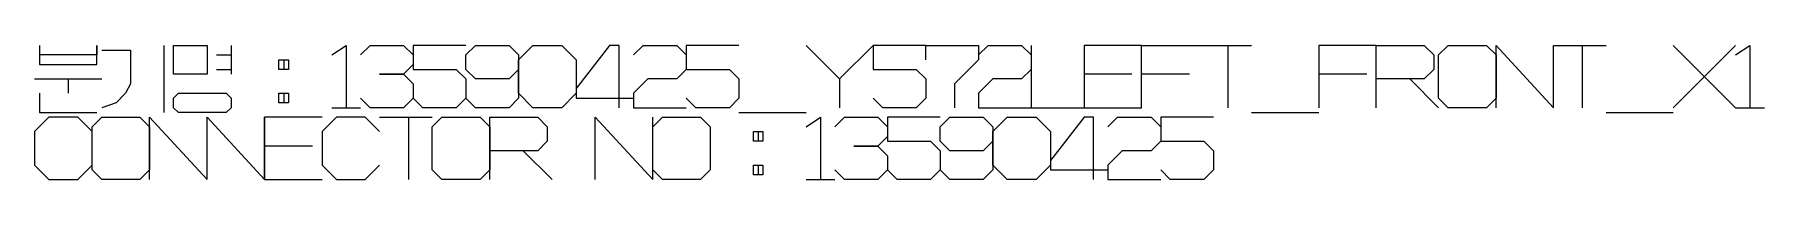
# Model space of a CAD drawing. Header units: millimetres. Extents: x 0 to 174, y 0 to 33.
# Drawn here: x 68.74 to 72.294, y 7.949 to 8.224 of the extents above; entities that cross this region are included whole.
import ezdxf

# ---------------------------------------------------------------- set-up
doc = ezdxf.new("R2010")
doc.units = ezdxf.units.MM
doc.layers.add('PDF2_형상', color=7, linetype='Continuous', true_color=0x405f80)

msp = doc.modelspace()

# ---------------------------------------------------------------- linework, layer by layer
at = {"layer": 'PDF2_형상', "color": 7, "lineweight": 13}
for points in [[(68.7503, 8.2243), (68.7503, 8.185), (68.8683, 8.185), (68.8683, 8.2243), (68.8683, 8.2047), (68.7503, 8.2047)], [(68.8782, 8.2144), (68.9372, 8.2144), (68.9372, 8.1751), (68.9372, 8.1456), (68.9274, 8.126), (68.9078, 8.1063), (68.8782, 8.0964)], [(69.0061, 8.2243), (69.0061, 8.0865)], [(69.144, 8.2243), (69.144, 8.1653)], [(69.3507, 8.2047), (69.3801, 8.2243), (69.3801, 8.0964)], [(69.4097, 8.2047), (69.4294, 8.2243), (69.4983, 8.2243), (69.5179, 8.2047), (69.5179, 8.185), (69.4983, 8.1653), (69.449, 8.1653), (69.4983, 8.1653), (69.5179, 8.1456), (69.5179, 8.1161), (69.4983, 8.0964), (69.4294, 8.0964), (69.4097, 8.1161)], [(69.6262, 8.2243), (69.5179, 8.2243), (69.5179, 8.1751), (69.6065, 8.1751), (69.6262, 8.1554), (69.6262, 8.1161), (69.6065, 8.0964), (69.5376, 8.0964), (69.5179, 8.1161)], [(69.7344, 8.1751), (69.7149, 8.1554), (69.646, 8.1554), (69.6262, 8.1751), (69.6262, 8.2047), (69.646, 8.2243), (69.7149, 8.2243), (69.7344, 8.2047), (69.7344, 8.1161), (69.7149, 8.0964), (69.646, 8.0964), (69.6262, 8.1161)], [(69.9413, 8.0964), (69.9413, 8.2243), (69.9215, 8.2243), (69.8526, 8.1358), (69.8526, 8.1161), (69.9707, 8.1161)], [(69.9707, 8.2047), (69.9904, 8.2243), (70.0593, 8.2243), (70.079, 8.2047), (70.079, 8.1751), (70.0593, 8.1554), (70.0003, 8.1554), (69.9707, 8.126), (69.9707, 8.0964), (70.079, 8.0964)], [(70.1872, 8.2243), (70.079, 8.2243), (70.079, 8.1751), (70.1676, 8.1751), (70.1872, 8.1554), (70.1872, 8.1161), (70.1676, 8.0964), (70.0987, 8.0964), (70.079, 8.1161)], [(70.325, 8.2243), (70.394, 8.1554), (70.4629, 8.2243)], [(70.5711, 8.2243), (70.4629, 8.2243), (70.4629, 8.1751), (70.5514, 8.1751), (70.5711, 8.1554), (70.5711, 8.1161), (70.5514, 8.0964), (70.4825, 8.0964), (70.4629, 8.1161)], [(70.5711, 8.1949), (70.5711, 8.2243), (70.6794, 8.2243), (70.6794, 8.1949), (70.6301, 8.1456), (70.6301, 8.0964)], [(70.6794, 8.2047), (70.699, 8.2243), (70.7679, 8.2243), (70.7876, 8.2047), (70.7876, 8.1751), (70.7679, 8.1554), (70.7089, 8.1554), (70.6794, 8.126), (70.6794, 8.0964), (70.7876, 8.0964)], [(70.7876, 8.2243), (70.7876, 8.0964), (70.896, 8.0964)], [(71.014, 8.2243), (70.896, 8.2243), (70.896, 8.0964), (71.014, 8.0964), (71.014, 8.2243), (71.1321, 8.2243), (71.2404, 8.2243)], [(71.1913, 8.2243), (71.1913, 8.0964)], [(71.4964, 8.2243), (71.3782, 8.2243), (71.3782, 8.0964)], [(71.4964, 8.0964), (71.4964, 8.2243), (71.5947, 8.2243), (71.6144, 8.2047), (71.6144, 8.1751), (71.5947, 8.1554), (71.4964, 8.1554)], [(71.7424, 8.0964), (71.7424, 8.2243), (71.8606, 8.0964), (71.8606, 8.2243), (71.9688, 8.2243)], [(71.9196, 8.2243), (71.9196, 8.0964)], [(72.1065, 8.2243), (72.2344, 8.0964), (72.2936, 8.0964)], [(72.2344, 8.2243), (72.1065, 8.0964)], [(72.2344, 8.2047), (72.264, 8.2243), (72.264, 8.0964)], [(69.1144, 8.2047), (69.144, 8.2047)], [(69.1144, 8.1751), (69.144, 8.1751)], [(69.2522, 8.1949), (69.2522, 8.1751)], [(68.7404, 8.1554), (68.8782, 8.1554)], [(68.8093, 8.1554), (68.8093, 8.126)], [(70.394, 8.1554), (70.394, 8.0964)], [(70.9943, 8.1653), (70.896, 8.1653)], [(71.1125, 8.1653), (71.014, 8.1653)], [(71.4767, 8.1653), (71.3782, 8.1653)], [(71.5653, 8.1554), (71.6243, 8.0964)], [(68.7503, 8.126), (68.7503, 8.0865), (68.8683, 8.0865)], [(69.2522, 8.126), (69.2522, 8.1063)], [(68.8585, 8.0472), (68.829, 8.0767), (68.77, 8.0767), (68.7404, 8.0472), (68.7404, 7.9783), (68.77, 7.9487), (68.829, 7.9487), (68.8585, 7.9783)], [(68.9767, 7.9487), (68.9767, 8.0767), (69.0947, 7.9487), (69.0947, 8.0767)], [(69.0947, 7.9487), (69.0947, 8.0767), (69.2129, 7.9487), (69.2129, 8.0767)], [(69.331, 8.0767), (69.2129, 8.0767), (69.2129, 7.9487), (69.331, 7.9487)], [(69.449, 8.0472), (69.4196, 8.0767), (69.3606, 8.0767), (69.331, 8.0472), (69.331, 7.9783), (69.3606, 7.9487), (69.4196, 7.9487), (69.449, 7.9783)], [(69.3507, 8.0964), (69.4097, 8.0964)], [(69.449, 8.0767), (69.5574, 8.0767)], [(69.5082, 8.0767), (69.5082, 7.9487)], [(69.6754, 7.9487), (69.6754, 8.0767), (69.7739, 8.0767), (69.7936, 8.0571), (69.7936, 8.0275), (69.7739, 8.0078), (69.6754, 8.0078)], [(69.8919, 7.9487), (69.8919, 8.0767), (70.0101, 7.9487), (70.0101, 8.0767)], [(70.1872, 8.0865), (70.325, 8.0865)], [(70.325, 8.0571), (70.3546, 8.0767), (70.3546, 7.9487)], [(70.3842, 8.0571), (70.4037, 8.0767), (70.4726, 8.0767), (70.4924, 8.0571), (70.4924, 8.0374), (70.4726, 8.0176), (70.4235, 8.0176), (70.4726, 8.0176), (70.4924, 7.9979), (70.4924, 7.9685), (70.4726, 7.9487), (70.4037, 7.9487), (70.3842, 7.9685)], [(70.6007, 8.0767), (70.4924, 8.0767), (70.4924, 8.0275), (70.581, 8.0275), (70.6007, 8.0078), (70.6007, 7.9685), (70.581, 7.9487), (70.5121, 7.9487), (70.4924, 7.9685)], [(70.7089, 8.0275), (70.6892, 8.0078), (70.6203, 8.0078), (70.6007, 8.0275), (70.6007, 8.0571), (70.6203, 8.0767), (70.6892, 8.0767), (70.7089, 8.0571), (70.7089, 7.9685), (70.6892, 7.9487), (70.6203, 7.9487), (70.6007, 7.9685)], [(70.9156, 7.9487), (70.9156, 8.0767), (70.896, 8.0767), (70.8271, 7.9882), (70.8271, 7.9685), (70.9451, 7.9685)], [(70.9451, 8.0571), (70.9649, 8.0767), (71.0338, 8.0767), (71.0535, 8.0571), (71.0535, 8.0275), (71.0338, 8.0078), (70.9747, 8.0078), (70.9451, 7.9783), (70.9451, 7.9487), (71.0535, 7.9487)], [(71.1617, 8.0767), (71.0535, 8.0767), (71.0535, 8.0275), (71.1419, 8.0275), (71.1617, 8.0078), (71.1617, 7.9685), (71.1419, 7.9487), (71.0731, 7.9487), (71.0535, 7.9685)], [(71.2404, 8.0865), (71.3782, 8.0865)], [(71.9688, 8.0865), (72.1065, 8.0865)], [(70.2267, 8.0472), (70.2267, 8.0275)], [(69.3113, 8.0176), (69.2129, 8.0176)], [(69.7443, 8.0078), (69.8035, 7.9487)], [(70.2267, 7.9783), (70.2267, 7.9586)], [(70.325, 7.9487), (70.3842, 7.9487)]]:
    msp.add_lwpolyline(points, dxfattribs=at)
for points in [[(69.0258, 8.2243), (69.0947, 8.2243), (69.0947, 8.1653), (69.0258, 8.1653)], [(69.764, 8.2243), (69.8231, 8.2243), (69.8526, 8.1949), (69.8526, 8.126), (69.8231, 8.0964), (69.764, 8.0964), (69.7344, 8.126), (69.7344, 8.1949)], [(71.644, 8.2243), (71.7226, 8.2243), (71.7424, 8.2047), (71.7424, 8.1161), (71.7226, 8.0964), (71.644, 8.0964), (71.6243, 8.1161), (71.6243, 8.2047)], [(69.2424, 8.1949), (69.2621, 8.1949), (69.2621, 8.1751), (69.2424, 8.1751)], [(69.0357, 8.126), (69.1342, 8.126), (69.144, 8.1161), (69.144, 8.0964), (69.1342, 8.0865), (69.0357, 8.0865), (69.0258, 8.0964), (69.0258, 8.1161)], [(69.2424, 8.126), (69.2621, 8.126), (69.2621, 8.1063), (69.2424, 8.1063)], [(68.8782, 8.0767), (68.9569, 8.0767), (68.9767, 8.0571), (68.9767, 7.9685), (68.9569, 7.9487), (68.8782, 7.9487), (68.8585, 7.9685), (68.8585, 8.0571)], [(69.5771, 8.0767), (69.6558, 8.0767), (69.6754, 8.0571), (69.6754, 7.9685), (69.6558, 7.9487), (69.5771, 7.9487), (69.5574, 7.9685), (69.5574, 8.0571)], [(70.0299, 8.0767), (70.1085, 8.0767), (70.1282, 8.0571), (70.1282, 7.9685), (70.1085, 7.9487), (70.0299, 7.9487), (70.0101, 7.9685), (70.0101, 8.0571)], [(70.7385, 8.0767), (70.7975, 8.0767), (70.8271, 8.0472), (70.8271, 7.9783), (70.7975, 7.9487), (70.7385, 7.9487), (70.7089, 7.9783), (70.7089, 8.0472)], [(70.2168, 8.0472), (70.2365, 8.0472), (70.2365, 8.0275), (70.2168, 8.0275)], [(70.2168, 7.9783), (70.2365, 7.9783), (70.2365, 7.9586), (70.2168, 7.9586)]]:
    msp.add_lwpolyline(points, close=True, dxfattribs=at)

doc.saveas('drawing.dxf')
